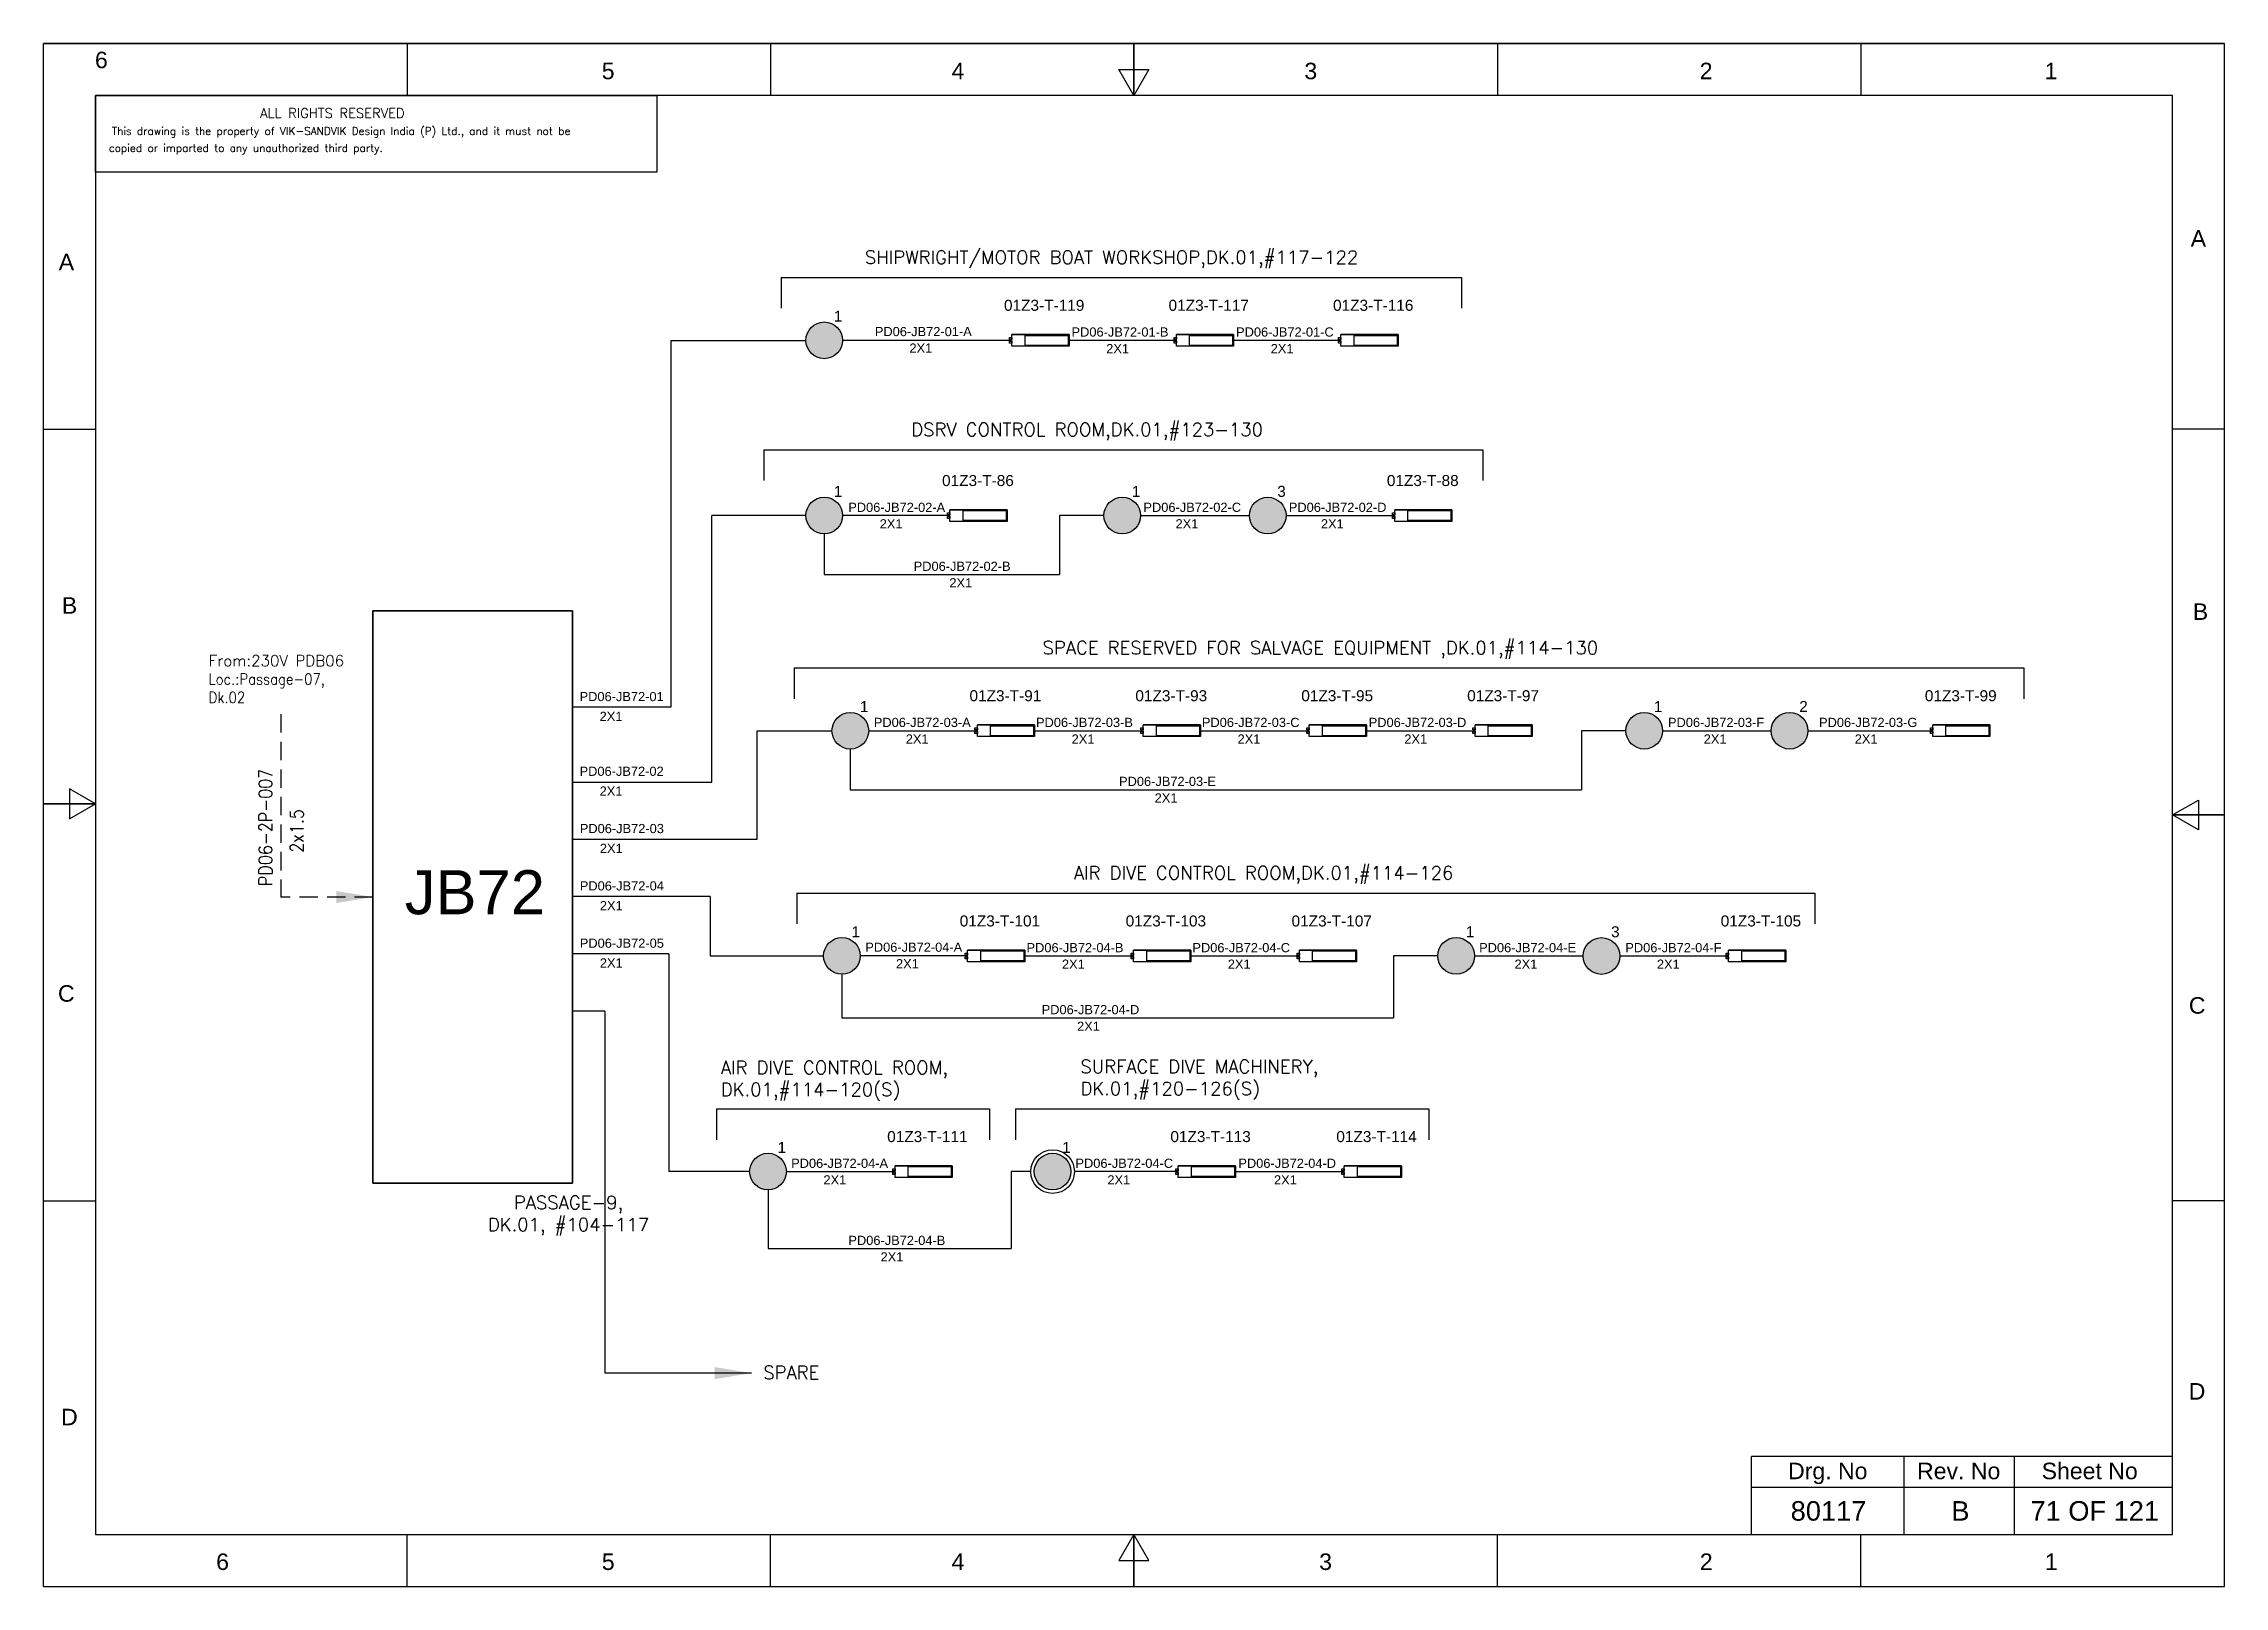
# Model space of a CAD drawing. Header units: inches. Extents: x -3311 to 1429, y -713 to 2436.
# Drawn here: x -1330.5 to -1033.5, y 408.4 to 618.4 of the extents above; entities that cross this region are included whole.
import ezdxf
from ezdxf.enums import TextEntityAlignment as Align

# ---------------------------------------------------------------- set-up
doc = ezdxf.new("R2010")
doc.units = ezdxf.units.IN
doc.linetypes.add('HIDDEN', pattern=[0.375, 0.25, -0.125])
doc.linetypes.add('SOLID', pattern=[0])
for name, color, linetype, lineweight in [('ELEC_TXT-025', 1, 'Continuous', 25), ('HEL-025', 1, 'Continuous', 25), ('HEL-035', 2, 'Continuous', 35)]:
    doc.layers.add(name, color=color, linetype=linetype, lineweight=lineweight)
doc.layers.add('LINE', color=3, linetype='SOLID')
doc.styles.add('_NORMAL', font='arial.ttf')
doc.styles.add('ROMANS', font='simplex.shx', dxfattribs={"width": 0.88})
doc.styles.get("Standard").update_dxf_attribs({"font": 'arial.ttf'})
doc.dimstyles.get("Standard").update_dxf_attribs({"dimtxt": 0.18, "dimasz": 0.18, "dimexe": 0.18, "dimexo": 0.0625, "dimgap": 0.09, "dimtad": 0, "dimtih": 1, "dimtoh": 1, "dimdec": 4, "dimzin": 0, "dimdsep": 46, "dimtxsty": 'Standard', "dimcen": 0.09, "dimadec": 0, "dimazin": 0, "dimtfac": 1, "dimtdec": 4, "dimtofl": 0, "dimtmove": 0, "dimatfit": 3, "dimfxl": 1, "dimtolj": 1, "dimtzin": 0, "dimarcsym": 0})

msp = doc.modelspace()

# ---------------------------------------------------------------- texts
at = {"color": 7}
for s, p in [('PD06-JB72-01-A', (-1217.31, 578.6, -0.02)), ('PD06-JB72-01-B', (-1190.52, 578.54, -0.02)), ('PD06-JB72-01-C', (-1168.11, 578.54, -0.02)), ('2X1', (-1212.6, 576.35, -0.02)), ('2X1', (-1185.8, 576.28, -0.02)), ('2X1', (-1163.4, 576.28, -0.02)), ('PD06-JB72-02-A', (-1220.93, 554.67)), ('PD06-JB72-02-C', (-1180.73, 554.67)), ('PD06-JB72-02-D', (-1160.93, 554.67)), ('2X1', (-1216.65, 552.42)), ('2X1', (-1176.36, 552.42)), ('2X1', (-1156.56, 552.42)), ('PD06-JB72-02-B', (-1212.02, 546.64)), ('2X1', (-1207.16, 544.39)), ('PD06-JB72-01', (-1257.52, 528.9)), ('2X1', (-1254.79, 526.2)), ('PD06-JB72-03-A', (-1217.45, 525.38)), ('PD06-JB72-03-B', (-1195.36, 525.38)), ('PD06-JB72-03-C', (-1172.77, 525.38)), ('PD06-JB72-03-D', (-1150.05, 525.38)), ('PD06-JB72-03-F', (-1109.29, 525.38)), ('PD06-JB72-03-G', (-1088.72, 525.38)), ('2X1', (-1213.1, 523.12)), ('2X1', (-1190.51, 523.12)), ('2X1', (-1167.91, 523.12)), ('2X1', (-1145.2, 523.12)), ('2X1', (-1104.43, 523.12)), ('2X1', (-1083.86, 523.12)), ('PD06-JB72-02', (-1257.52, 518.73)), ('2X1', (-1254.79, 516.03)), ('PD06-JB72-03-E', (-1184.05, 517.35)), ('2X1', (-1179.2, 515.09)), ('PD06-JB72-03', (-1257.49, 510.93)), ('2X1', (-1254.76, 508.23)), ('PD06-JB72-04', (-1257.49, 503.12)), ('2X1', (-1254.76, 500.43)), ('PD06-JB72-05', (-1257.49, 495.32)), ('PD06-JB72-04-A', (-1218.61, 494.77)), ('2X1', (-1254.76, 492.63)), ('2X1', (-1214.43, 492.52)), ('PD06-JB72-04-B', (-1196.65, 494.71)), ('2X1', (-1191.83, 492.46)), ('PD06-JB72-04-C', (-1174.06, 494.71)), ('2X1', (-1169.24, 492.46)), ('PD06-JB72-04-E', (-1135.01, 494.71)), ('2X1', (-1130.19, 492.46)), ('PD06-JB72-04-F', (-1115.1, 494.71)), ('2X1', (-1110.8, 492.46)), ('PD06-JB72-04-D', (-1194.59, 486.27)), ('2X1', (-1189.77, 484.01)), ('PD06-JB72-04-A', (-1228.71, 465.35)), ('PD06-JB72-04-C', (-1189.99, 465.35)), ('PD06-JB72-04-D', (-1167.8, 465.35)), ('2X1', (-1224.31, 463.09)), ('2X1', (-1185.64, 463.09)), ('2X1', (-1162.95, 463.09)), ('PD06-JB72-04-B', (-1220.91, 454.85)), ('2X1', (-1216.53, 452.6))]:
    msp.add_text(s, height=1.25, dxfattribs=at).set_placement(p)
at = {"color": 7, "lineweight": 30}
msp.add_text('JB72 ', height=6, dxfattribs=at).set_placement((-1270.62, 502.88), align=Align.MIDDLE_CENTER)
at = {"color": 7}
for s, height, p in [('Drg. No', 2.246, (-1087.53, 424.08)), ('Rev. No', 2.246, (-1069.7, 424.08)), ('Sheet No', 2.246, (-1051.86, 424.08)), ('80117', 2.653, (-1087.43, 418.64)), ('B', 2.65, (-1069.46, 418.64)), ('71 OF 121', 2.653, (-1051.17, 418.64))]:
    msp.add_text(s, height=height, dxfattribs=at).set_placement(p, align=Align.MIDDLE_CENTER)
at = {"color": 7, "char_height": 1.8, "attachment_point": 1, "style": '_NORMAL'}
for s, insert, width in [('{\\Fromans|c0;\\C2;SHIPWRIGHT/MOTOR BOAT WORKSHOP,DK.01,#117-122}', (-1218.67, 590.24, 0.2), 84.1285), ('{\\Fromans|c0;\\C2;DSRV CONTROL ROOM,DK.01,#123-130}', (-1212.35, 566.78, 0.22), 84.1285), ('{\\Fromans|c0;\\C2;SPACE RESERVED FOR SALVAGE EQUIPMENT ,DK.01,#114-130}', (-1194.47, 537.08, 0.22), 107.6365), ('{\\Fromans|c0;\\C2;AIR DIVE CONTROL ROOM,DK.01,#114-126}', (-1190.21, 506.41, 0.22), 107.6365), ('{\\Fromans|c0;\\C2;AIR DIVE CONTROL ROOM,\\PDK.01,#114-120(S)}', (-1238.29, 479.91, 0.22), 107.6365), ('{\\Fromans|c0;\\C2;SURFACE DIVE MACHINERY,\\PDK.01,#120-126(S)}', (-1189.31, 480.04, 0.22), 74.1776), ('{\\Fromans|c0;\\C2;SPARE}', (-1232.5, 438.39), 8.1658)]:
    msp.add_mtext(s, dxfattribs=dict(at, insert=insert, width=width))
at = {"color": 7, "insert": (-1308.04, 535.16), "char_height": 1.5, "width": 36.8884, "attachment_point": 1}
msp.add_mtext('{\\Fromans|c0;\\C2;From:230V PDB06 \\P\\Fsimplex|c0;\\W0.88;Loc.:Passage-07,      \\PDk.02}', dxfattribs=at)
at = {"color": 7, "insert": (-1301.21, 503.73), "char_height": 1.8, "width": 17.1296, "attachment_point": 1, "rotation": 90, "style": '_NORMAL'}
msp.add_mtext('{\\Fromans|c0;\\W0.88;PD06-2P-007}', dxfattribs=at)
at = {"color": 7, "insert": (-1296.94, 508.29), "char_height": 1.8, "attachment_point": 1, "rotation": 90, "style": '_NORMAL'}
msp.add_mtext('{\\Fsimplex|c0;\\W0.88;2x1.5}', dxfattribs=at)
at = {"color": 7, "insert": (-1270.02, 461.52), "char_height": 1.8, "attachment_point": 1, "style": '_NORMAL'}
msp.add_mtext('\\pxqc;{\\Fromans|c0;\\C2;PASSAGE-9, \\PDK.01, #104-117}', dxfattribs=at)

# ---------------------------------------------------------------- blocks, each defined once
blk = doc.blocks.new('fr')
at = {"color": 7, "linetype": 'Continuous'}
for p, q in [((33763.99, 4500.4), (33466.99, 4500.4)), ((33466.99, 4500.4), (33763.99, 4500.4)), ((33466.99, 4290.33), (33466.99, 4500.4)), ((33516.49, 4500.4), (33516.49, 4493.33)), ((33565.99, 4500.4), (33565.99, 4493.33)), ((33615.49, 4500.4), (33615.49, 4493.33)), ((33615.49, 4493.33), (33615.49, 4500.4)), ((33615.49, 4500.4), (33615.49, 4493.33)), ((33664.99, 4500.4), (33664.99, 4493.33)), ((33714.49, 4500.4), (33714.49, 4493.33)), ((33763.99, 4290.33), (33763.99, 4500.4)), ((33763.99, 4290.33), (33763.99, 4500.4)), ((33615.49, 4493.33), (33613.45, 4496.87)), ((33613.45, 4496.87), (33617.53, 4496.87)), ((33617.53, 4496.87), (33615.49, 4493.33)), ((33756.92, 4493.33), (33474.06, 4493.33)), ((33474.06, 4493.33), (33474.06, 4297.41)), ((33756.92, 4297.41), (33756.92, 4493.33)), ((33466.99, 4447.89), (33474.06, 4447.89)), ((33763.99, 4447.89), (33756.92, 4447.89)), ((33474.06, 4396.87), (33470.53, 4398.91)), ((33470.53, 4398.91), (33470.53, 4394.83)), ((33466.99, 4396.87), (33474.06, 4396.87)), ((33474.06, 4396.87), (33466.99, 4396.87)), ((33466.99, 4396.87), (33474.06, 4396.87)), ((33470.53, 4394.83), (33474.06, 4396.87)), ((33756.92, 4395.37), (33760.45, 4397.41)), ((33760.45, 4397.41), (33760.45, 4393.33)), ((33763.99, 4395.37), (33756.92, 4395.37)), ((33760.45, 4393.33), (33756.92, 4395.37)), ((33756.92, 4395.37), (33763.99, 4395.37)), ((33763.99, 4395.37), (33756.92, 4395.37)), ((33466.99, 4342.85), (33474.06, 4342.85)), ((33763.99, 4342.85), (33756.92, 4342.85)), ((33474.06, 4297.41), (33756.92, 4297.41)), ((33516.49, 4290.33), (33516.49, 4297.41)), ((33565.99, 4290.33), (33565.99, 4297.41)), ((33615.49, 4297.41), (33613.45, 4293.87)), ((33615.49, 4290.33), (33615.49, 4297.41)), ((33617.53, 4293.87), (33615.49, 4297.41)), ((33615.49, 4297.41), (33615.49, 4290.33)), ((33615.49, 4290.33), (33615.49, 4297.41)), ((33664.99, 4290.33), (33664.99, 4297.41)), ((33714.49, 4290.33), (33714.49, 4297.41)), ((33613.45, 4293.87), (33617.53, 4293.87)), ((33466.99, 4290.33), (33763.99, 4290.33)), ((33466.99, 4290.33), (33763.99, 4290.33))]:
    blk.add_line(p, q, dxfattribs=at)
at = {"color": 7, "style": '_NORMAL'}
for s, p in [('6', (33474.86, 4498.18)), ('5', (33543.88, 4496.68)), ('4', (33591.52, 4496.68)), ('3', (33639.57, 4496.68)), ('2', (33693.41, 4496.68)), ('1', (33740.39, 4496.68)), ('A', (33760.45, 4473.88)), ('A', (33470.1, 4470.68)), ('B', (33470.52, 4423.9)), ('B', (33760.74, 4423.06)), ('C', (33470.08, 4371.07)), ('C', (33760.29, 4369.44)), ('D', (33760.27, 4316.89)), ('D', (33470.51, 4313.39)), ('6', (33491.37, 4293.69)), ('5', (33543.89, 4293.69)), ('4', (33591.53, 4293.69)), ('3', (33641.59, 4293.69)), ('2', (33693.43, 4293.69)), ('1', (33740.41, 4293.69))]:
    blk.add_text(s, height=2.25, dxfattribs=at).set_placement(p, align=Align.MIDDLE_CENTER)
blk = doc.blocks.new('A$C4BAD7D21')
at = {"layer": 'HEL-025'}
blk.add_lwpolyline([(-34000, 0), (-34000, 2086), (-18714, 2086), (-18714, 0)], close=True, dxfattribs=at)
at = {"layer": 'HEL-025', "style": 'ROMANS'}
for s, p in [('This drawing is the property of VIK-SANDVIK Design India (P) Ltd., and it must not be', (-33558, 1016)), (' copied or imparted to any unauthorized third party.', (-33785, 550))]:
    blk.add_text(s, height=210, dxfattribs=at).set_placement(p)
at = {"layer": 'HEL-035', "style": 'ROMANS'}
blk.add_text('     ALL RIGHTS RESERVED', height=262.5, dxfattribs=at).set_placement((-30497, 1476))
blk = doc.blocks.new('FIXED_KEY_SWITCH')
h = blk.add_hatch(color=1)
h.dxf.hatch_style = 1
edge = h.paths.add_edge_path()
edge.add_arc((848.13, 1737.46), 2.5, 0, 360)
at = {"color": 1}
blk.add_circle((848.13, 1737.46), 2.5, dxfattribs=at)
at = {"color": 7, "insert": (849.44, 1741.5), "char_height": 1.5, "attachment_point": 1, "style": '_NORMAL'}
blk.add_mtext_dynamic_manual_height_columns('1', width=1.5, gutter_width=7.5, heights=[0], dxfattribs=at)
blk = doc.blocks.new('SWT')
blk.add_blockref('FIXED_KEY_SWITCH', (0, 0))
blk.add_attdef('TAG_NO', (844.55, 1741.11), '', height=1.5)
blk = doc.blocks.new('2A')
at = {"color": 7, "lineweight": -3, "ltscale": 2.5}
blk.add_line((790.02, 1997.62, -0.03), (782.23, 1997.62, -0.03), dxfattribs=at)
at = {"color": 7, "lineweight": -3, "ltscale": 2.5, "elevation": -0.03}
for points in [[(781.91, 1997.21), (782.23, 1997.21), (782.23, 1996.94), (781.91, 1996.94)], [(781.91, 1996.7), (782.23, 1996.7), (782.23, 1996.44), (781.91, 1996.44)], [(782.23, 1997.62), (790.02, 1997.62), (790.02, 1996.02), (782.23, 1996.02)], [(784.03, 1997.5), (789.88, 1997.5), (789.88, 1996.14), (784.03, 1996.14)]]:
    blk.add_lwpolyline(points, close=True, dxfattribs=at)
blk = doc.blocks.new('LED TUBE LIGHT 30W')
blk.add_blockref('2A', (179.91, -357.89))
blk.add_attdef('TAG_NO.', (962.52, 1642.97), '', height=1.5)
blk = doc.blocks.new('LHS_SWITCH')
h = blk.add_hatch(color=1)
h.dxf.hatch_style = 1
edge = h.paths.add_edge_path()
edge.add_arc((2067.22, 3641.35), 2, 0, 360)
at = {"color": 1}
blk.add_circle((2067.22, 3641.35), 2, dxfattribs=at)
at = {"color": 7, "insert": (2068.26, 3644.59), "char_height": 1.2, "attachment_point": 1, "style": '_NORMAL'}
blk.add_mtext_dynamic_manual_height_columns('3', width=1.5, gutter_width=7.5, heights=[0], dxfattribs=at)
blk = doc.blocks.new('RHS_SWITCH')
h = blk.add_hatch(color=1)
h.dxf.hatch_style = 1
edge = h.paths.add_edge_path()
edge.add_arc((2068.03, 3653.6), 2, 0, 360)
at = {"color": 1}
blk.add_circle((2068.03, 3653.6), 2, dxfattribs=at)
at = {"color": 7, "insert": (2069.08, 3656.84), "char_height": 1.2, "attachment_point": 1, "style": '_NORMAL'}
blk.add_mtext_dynamic_manual_height_columns('2', width=1.5, gutter_width=7.5, heights=[0], dxfattribs=at)

# ---------------------------------------------------------------- linework, layer by layer
for p, q in [((-1230.08, 586.58, -0.07), (-1137.42, 586.58, -0.07)), ((-1245.09, 578.03), (-1245.09, 528.06)), ((-1198.65, 578.03, -0.02), (-1221.7, 578.03, -0.02)), ((-1176.25, 578.03, -0.02), (-1190.86, 578.03, -0.02)), ((-1153.85, 578.03, -0.02), (-1168.45, 578.03, -0.02)), ((-1232.42, 563.12, -0.05), (-1134.49, 563.12, -0.05)), ((-1239.51, 517.89), (-1239.51, 554.17)), ((-1207.1, 554.17), (-1221.7, 554.17)), ((-1186.11, 554.17), (-1192.15, 554.17)), ((-1224.2, 551.67), (-1224.2, 546.14)), ((-1224.2, 546.14), (-1192.15, 546.14)), ((-1228.31, 533.42, -0.05), (-1060.84, 533.42, -0.05)), ((-1115.02, 524.87), (-1121.06, 524.87)), ((-1220.66, 522.37), (-1220.66, 516.84)), ((-1220.66, 516.84), (-1121.06, 516.84)), ((-1239.76, 502.28), (-1258.5, 502.28)), ((-1239.76, 502.28), (-1239.76, 494.2)), ((-1227.95, 502.75, -0.05), (-1089.29, 502.75, -0.05)), ((-1245.38, 494.48), (-1258.5, 494.48)), ((-1245.38, 494.48), (-1245.38, 464.84)), ((-1204.68, 494.2), (-1219.29, 494.2)), ((-1140.64, 494.2), (-1146.68, 494.2)), ((-1221.79, 491.7), (-1221.79, 485.76)), ((-1254.08, 486.68), (-1258.5, 486.68)), ((-1254.08, 486.68), (-1254.08, 437.4)), ((-1221.79, 485.76), (-1146.68, 485.76)), ((-1238.89, 473.37, -0.05), (-1201.68, 473.37, -0.05)), ((-1198.16, 473.37, -0.05), (-1141.84, 473.37, -0.05)), ((-1234.36, 464.84), (-1245.38, 464.84)), ((-1196.07, 464.84), (-1198.74, 464.84)), ((-1175.99, 464.84), (-1190.12, 464.84)), ((-1231.86, 462.34), (-1231.86, 454.35))]:
    msp.add_line(p, q)
at = {"color": 7, "linetype": 'Continuous'}
for p, q in [((-1040.59, 426.03), (-1097.91, 426.03)), ((-1097.91, 415.44), (-1097.91, 426.03)), ((-1077.14, 415.44), (-1077.14, 426.03)), ((-1062.12, 415.44), (-1062.12, 426.03)), ((-1097.91, 421.85), (-1040.59, 421.85))]:
    msp.add_line(p, q, dxfattribs=at)
at = {"linetype": 'HIDDEN', "ltscale": 10}
msp.add_lwpolyline([(-1298.22, 527.11), (-1298.22, 502.23)], dxfattribs=at)
at = {"layer": 'LINE', "color": 0}
for p, q in [((-1230.08, 586.58, -0.07), (-1230.08, 582.39, -0.07)), ((-1137.42, 586.58, -0.07), (-1137.42, 582.39, -0.07)), ((-1245.09, 578.03, -0.02), (-1226.7, 578.03, -0.02)), ((-1232.42, 563.12, -0.05), (-1232.42, 558.93, -0.05)), ((-1134.49, 563.12, -0.05), (-1134.49, 558.93, -0.05)), ((-1181.11, 554.17), (-1166.31, 554.17)), ((-1161.31, 554.17), (-1146.52, 554.17)), ((-1285.67, 541.19), (-1285.67, 463.28)), ((-1258.5, 541.19), (-1285.67, 541.19)), ((-1258.5, 463.28), (-1258.5, 541.19)), ((-1228.31, 533.42, -0.05), (-1228.31, 529.23, -0.05)), ((-1060.84, 533.42, -0.05), (-1060.84, 529.23, -0.05)), ((-1245.09, 528.06), (-1258.5, 528.06)), ((-1233.32, 510.09), (-1233.32, 524.87)), ((-1233.32, 524.87), (-1223.16, 524.87)), ((-1218.16, 524.87), (-1203.36, 524.87)), ((-1195.56, 524.87), (-1180.77, 524.87)), ((-1172.97, 524.87), (-1158.17, 524.87)), ((-1150.37, 524.87), (-1135.58, 524.87)), ((-1110.02, 524.87), (-1095.23, 524.87)), ((-1090.23, 524.87), (-1075.43, 524.87)), ((-1088.05, 524.87), (-1073.25, 524.87)), ((-1258.5, 517.89), (-1239.51, 517.89)), ((-1258.46, 510.09), (-1233.32, 510.09)), ((-1227.95, 502.75, -0.05), (-1227.95, 498.56, -0.05)), ((-1089.29, 502.75, -0.05), (-1089.29, 498.56, -0.05)), ((-1239.76, 494.2), (-1224.29, 494.2)), ((-1196.89, 494.2), (-1182.09, 494.2)), ((-1174.29, 494.2), (-1159.5, 494.2)), ((-1135.64, 494.2), (-1120.85, 494.2)), ((-1115.85, 494.2), (-1101.05, 494.2)), ((-1238.89, 473.37, -0.05), (-1238.89, 469.18, -0.05)), ((-1201.68, 473.37, -0.05), (-1201.68, 469.18, -0.05)), ((-1198.16, 473.37, -0.05), (-1198.16, 469.18, -0.05)), ((-1141.84, 473.37, -0.05), (-1141.84, 469.18, -0.05)), ((-1229.36, 464.84), (-1214.57, 464.84)), ((-1168.2, 464.84), (-1153.4, 464.84)), ((-1285.67, 463.28), (-1258.5, 463.28))]:
    msp.add_line(p, q, dxfattribs=at)
at = {"layer": 'LINE', "color": 7}
for p, q in [((-1226.7, 554.17), (-1239.51, 554.17)), ((-1192.15, 554.17), (-1192.15, 546.14)), ((-1121.06, 524.87), (-1121.06, 516.84)), ((-1146.68, 494.2), (-1146.68, 485.76)), ((-1198.74, 464.84), (-1198.74, 454.35)), ((-1231.86, 454.35), (-1198.74, 454.35))]:
    msp.add_line(p, q, dxfattribs=at)
at = {"layer": 'LINE', "color": 0}
msp.add_lwpolyline([(-1285.67, 541.19), (-1258.5, 541.19), (-1258.5, 463.28), (-1285.67, 463.28)], close=True, dxfattribs=at)
msp.add_circle((-1193.1, 464.84), 2.97, dxfattribs=at)

# ---------------------------------------------------------------- block references
for name, p in [('fr', (-34797.51, -3881.97)), ('SWT', (-2072.33, -1159.43, -0.02)), ('SWT', (-2072.33, -1183.29)), ('SWT', (-2031.74, -1183.29)), ('SWT', (-2068.78, -1212.59)), ('SWT', (-1960.65, -1212.59)), ('SWT', (-2069.92, -1243.25)), ('SWT', (-1986.27, -1243.25)), ('SWT', (-2079.99, -1272.62)), ('SWT', (-2041.23, -1272.62))]:
    msp.add_blockref(name, p)
ref = msp.add_blockref('LED TUBE LIGHT 30W', (-2160.79, -1060.9, 0.01))
ref.add_attrib('TAG_NO.', '01Z3-T-119', (-1199.72, 582.05, 0.01), dxfattribs={"height": 1.5})
ref = msp.add_blockref('LED TUBE LIGHT 30W', (-2138.38, -1060.9, 0.01))
ref.add_attrib('TAG_NO.', '01Z3-T-117', (-1177.31, 582.05, 0.01), dxfattribs={"height": 1.5})
ref = msp.add_blockref('LED TUBE LIGHT 30W', (-2115.98, -1060.9, 0.01))
ref.add_attrib('TAG_NO.', '01Z3-T-116', (-1154.91, 582.05, 0.01), dxfattribs={"height": 1.5})
ref = msp.add_blockref('LED TUBE LIGHT 30W', (-2169.23, -1084.76, 0.03))
ref.add_attrib('TAG_NO.', '01Z3-T-86', (-1208.16, 558.19, 0.03), dxfattribs={"height": 1.5})
ref = msp.add_blockref('LED TUBE LIGHT 30W', (-2108.65, -1084.76, 0.03))
ref.add_attrib('TAG_NO.', '01Z3-T-88', (-1147.58, 558.19, 0.03), dxfattribs={"height": 1.5})
ref = msp.add_blockref('LED TUBE LIGHT 30W', (-2165.49, -1114.05, 0.03))
ref.add_attrib('TAG_NO.', '01Z3-T-91', (-1204.42, 528.89, 0.03), dxfattribs={"height": 1.5})
ref = msp.add_blockref('LED TUBE LIGHT 30W', (-2142.9, -1114.05, 0.03))
ref.add_attrib('TAG_NO.', '01Z3-T-93', (-1181.83, 528.89, 0.03), dxfattribs={"height": 1.5})
ref = msp.add_blockref('LED TUBE LIGHT 30W', (-2120.3, -1114.05, 0.03))
ref.add_attrib('TAG_NO.', '01Z3-T-95', (-1159.23, 528.89, 0.03), dxfattribs={"height": 1.5})
ref = msp.add_blockref('LED TUBE LIGHT 30W', (-2097.71, -1114.05, 0.03))
ref.add_attrib('TAG_NO.', '01Z3-T-97', (-1136.64, 528.89, 0.03), dxfattribs={"height": 1.5})
ref = msp.add_blockref('LED TUBE LIGHT 30W', (-2035.38, -1114.05, 0.03))
ref.add_attrib('TAG_NO.', '01Z3-T-99', (-1074.31, 528.89, 0.03), dxfattribs={"height": 1.5})
ref = msp.add_blockref('LED TUBE LIGHT 30W', (-2166.82, -1144.72, 0.03))
ref.add_attrib('TAG_NO.', '01Z3-T-101', (-1205.75, 498.22, 0.03), dxfattribs={"height": 1.5})
ref = msp.add_blockref('LED TUBE LIGHT 30W', (-2144.22, -1144.72, 0.03))
ref.add_attrib('TAG_NO.', '01Z3-T-103', (-1183.15, 498.22, 0.03), dxfattribs={"height": 1.5})
ref = msp.add_blockref('LED TUBE LIGHT 30W', (-2121.63, -1144.72, 0.03))
ref.add_attrib('TAG_NO.', '01Z3-T-107', (-1160.56, 498.22, 0.03), dxfattribs={"height": 1.5})
ref = msp.add_blockref('LED TUBE LIGHT 30W', (-2063.18, -1144.72, 0.03))
ref.add_attrib('TAG_NO.', '01Z3-T-105', (-1102.11, 498.22, 0.03), dxfattribs={"height": 1.5})
ref = msp.add_blockref('LED TUBE LIGHT 30W', (-2176.7, -1174.09, 0.03))
ref.add_attrib('TAG_NO.', '01Z3-T-111', (-1215.63, 468.86, 0.03), dxfattribs={"height": 1.5})
ref = msp.add_blockref('LED TUBE LIGHT 30W', (-2138.13, -1174.09, 0.03))
ref.add_attrib('TAG_NO.', '01Z3-T-113', (-1177.06, 468.86, 0.03), dxfattribs={"height": 1.5})
ref = msp.add_blockref('LED TUBE LIGHT 30W', (-2115.53, -1174.09, 0.03))
ref.add_attrib('TAG_NO.', '01Z3-T-114', (-1154.46, 468.86, 0.03), dxfattribs={"height": 1.5})
at = {"layer": 'ELEC_TXT-025', "color": 0, "xscale": 0.005, "yscale": 0.005, "zscale": 0.005}
msp.add_blockref('A$C4BAD7D21', (-1153.44, 600.93), dxfattribs=at)
at = {"layer": 'LINE', "color": 7, "xscale": 1.25, "yscale": 1.25, "zscale": 1.25}
for name, p in [('LHS_SWITCH', (-3747.83, -3997.52)), ('RHS_SWITCH', (-3677.77, -4042.13)), ('LHS_SWITCH', (-3702.37, -4057.49))]:
    msp.add_blockref(name, p, dxfattribs=at)

msp.set_redraw_order([(e.dxf.handle, doc.entitydb.next_handle()) for e in msp.query("TEXT MTEXT ATTDEF DIMENSION ARC_DIMENSION")])  # texts and dimensions are drawn at this point

# ---------------------------------------------------------------- leaders
at = {"linetype": 'HIDDEN', "ltscale": 10}
msp.add_leader([(-1285.67, 502.23), (-1298.22, 502.23)], dimstyle='Standard', override={"dimasz": 5, "dimarcsym": 1}, dxfattribs=at)
msp.add_leader([(-1234.12, 437.4), (-1254.08, 437.4)], dimstyle='Standard', override={"dimasz": 5, "dimarcsym": 1})

doc.saveas('drawing.dxf')
